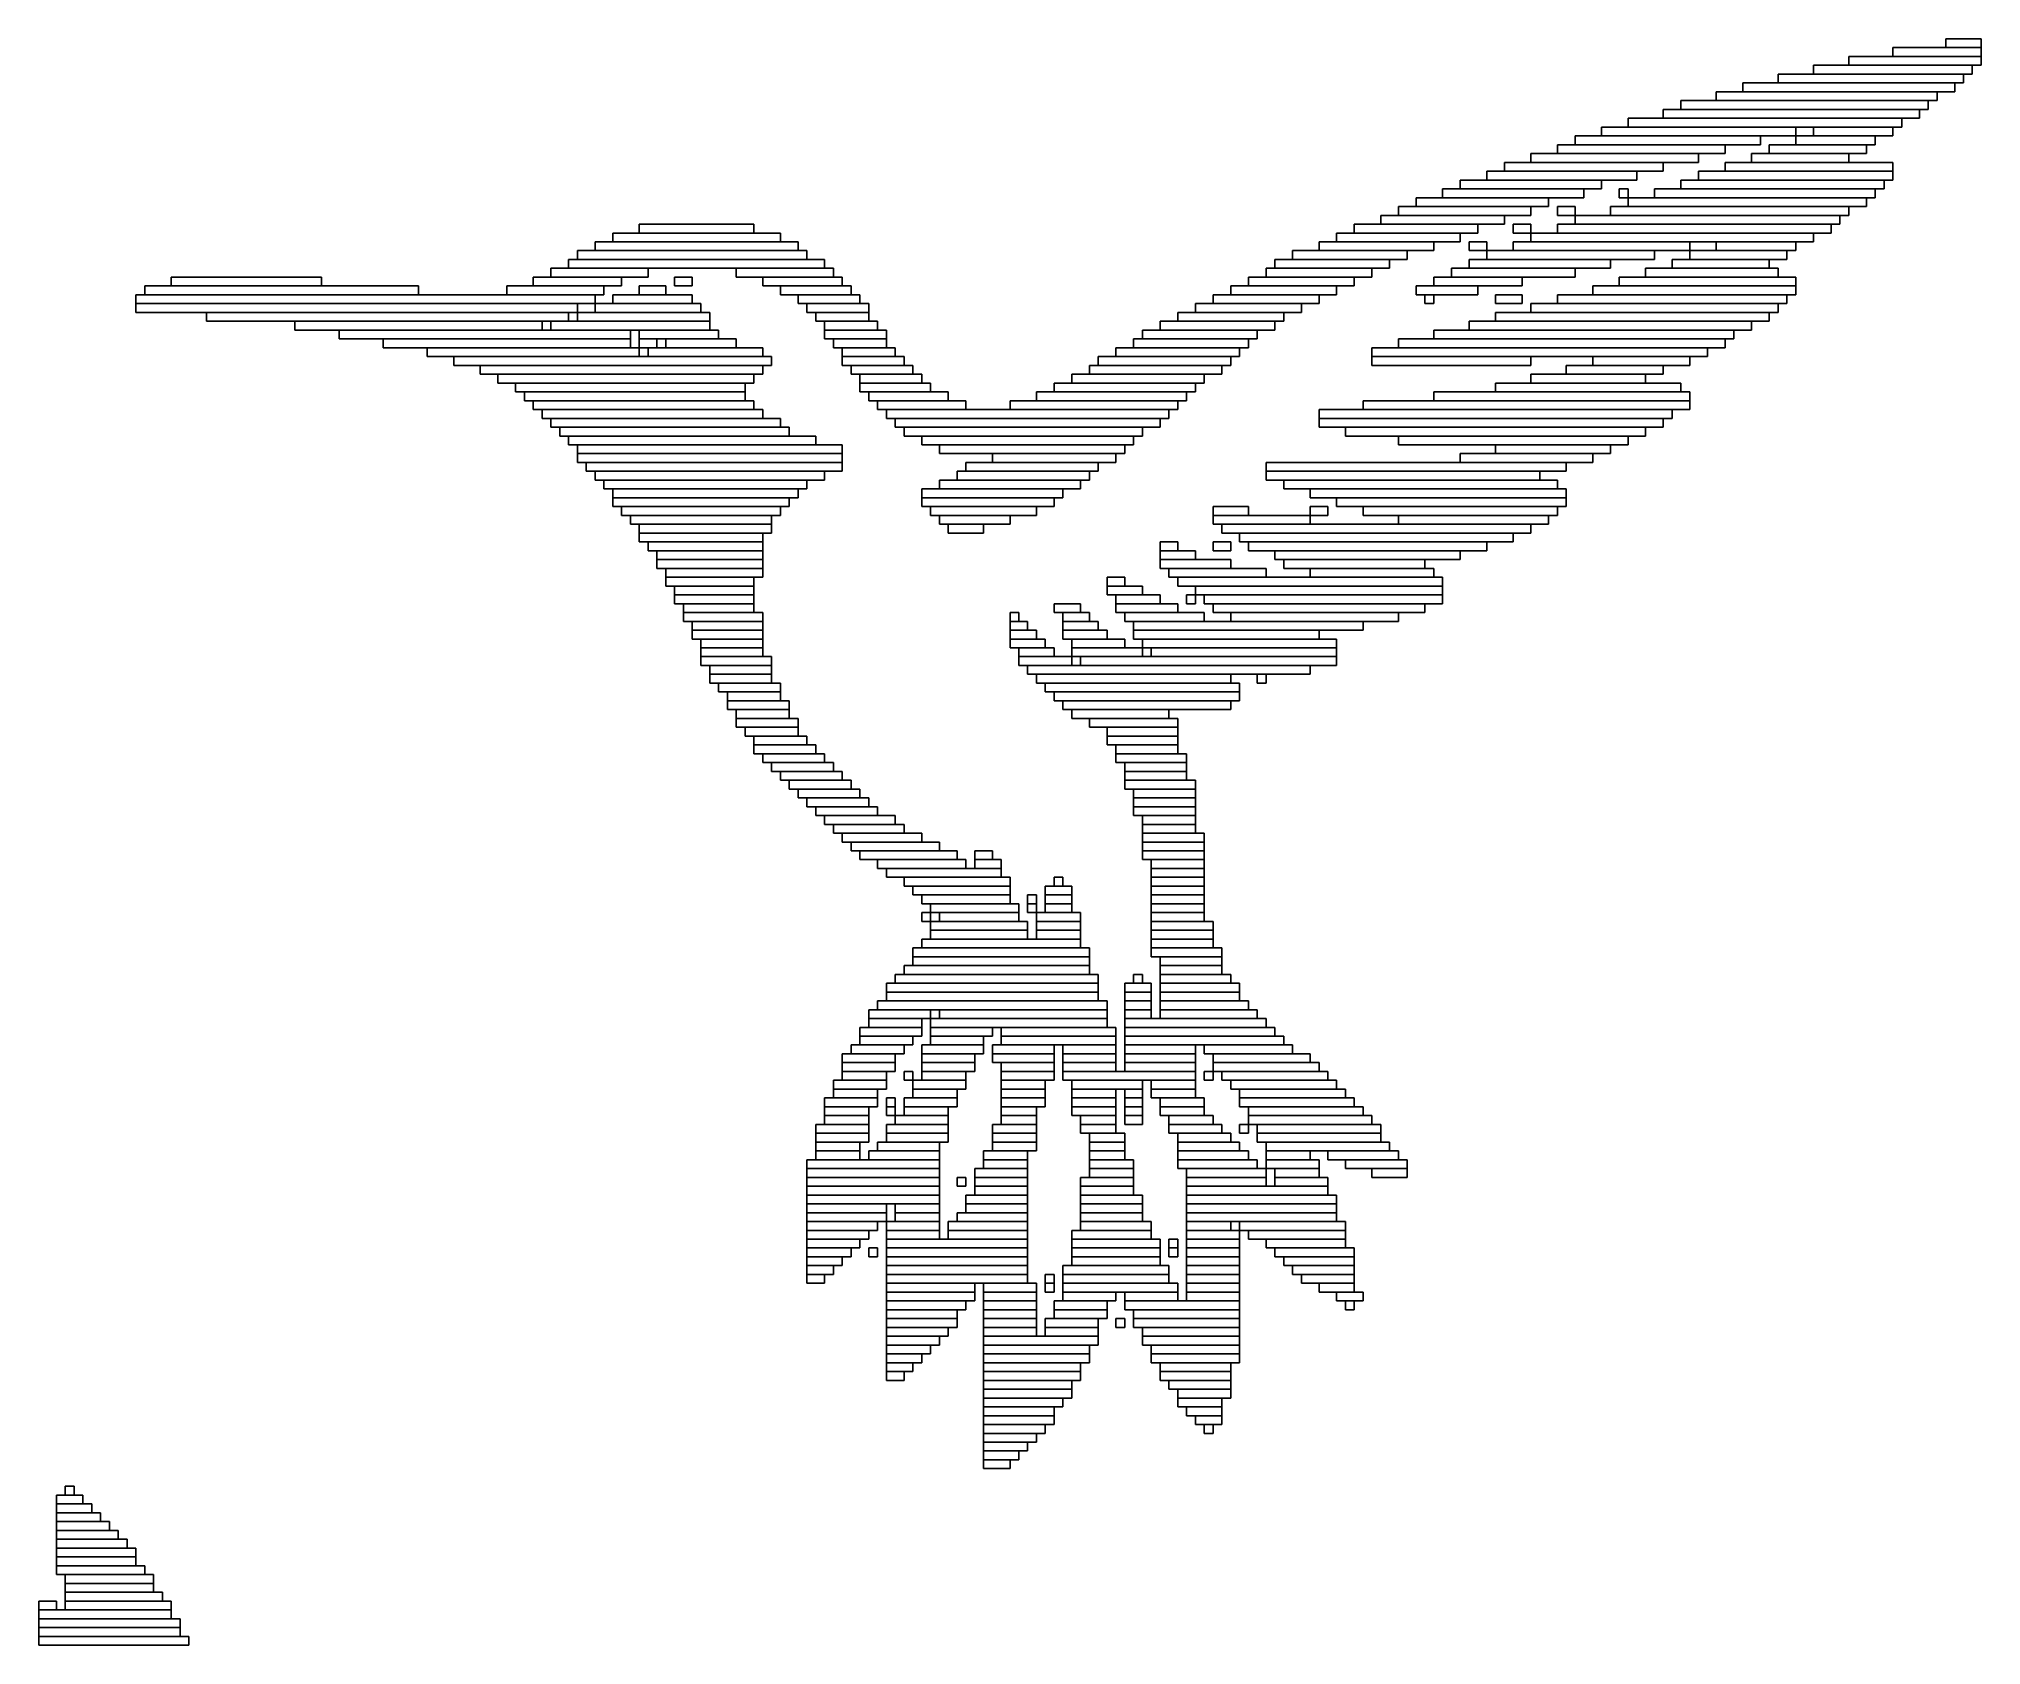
# Model space of a CAD drawing. Extents: x 396 to 616, y 411 to 593.
import ezdxf

# ---------------------------------------------------------------- set-up
doc = ezdxf.new("R2010")
doc.units = 0

msp = doc.modelspace()

# ---------------------------------------------------------------- linework, layer by layer
for p, q in [((606, 592), (616, 592)), ((606, 591), (606, 592)), ((612, 593), (616, 593)), ((612, 592), (612, 593)), ((616, 592), (612, 592)), ((616, 593), (616, 592)), ((616, 592), (616, 591)), ((597, 590), (615, 590)), ((597, 589), (597, 590)), ((601, 591), (616, 591)), ((601, 590), (601, 591)), ((616, 590), (601, 590)), ((616, 591), (606, 591)), ((615, 590), (615, 589)), ((616, 591), (616, 590)), ((589, 588), (613, 588)), ((589, 587), (589, 588)), ((593, 589), (614, 589)), ((593, 588), (593, 589)), ((614, 588), (593, 588)), ((615, 589), (597, 589)), ((613, 588), (613, 587)), ((614, 589), (614, 588)), ((582, 586), (610, 586)), ((582, 585), (582, 586)), ((586, 587), (611, 587)), ((586, 586), (586, 587)), ((611, 586), (586, 586)), ((613, 587), (589, 587)), ((610, 586), (610, 585)), ((611, 587), (611, 586)), ((573, 583), (595, 583)), ((573, 582), (573, 583)), ((576, 584), (607, 584)), ((576, 583), (576, 584)), ((607, 583), (576, 583)), ((580, 585), (609, 585)), ((580, 584), (580, 585)), ((609, 584), (580, 584)), ((610, 585), (582, 585)), ((595, 583), (595, 582)), ((597, 583), (606, 583)), ((597, 582), (597, 583)), ((606, 583), (606, 582)), ((607, 584), (607, 583)), ((609, 585), (609, 584)), ((568, 581), (587, 581)), ((568, 580), (568, 581)), ((570, 582), (591, 582)), ((570, 581), (570, 582)), ((591, 581), (570, 581)), ((595, 582), (573, 582)), ((587, 581), (587, 580)), ((591, 582), (591, 581)), ((592, 581), (603, 581)), ((592, 580), (592, 581)), ((595, 582), (604, 582)), ((595, 581), (595, 582)), ((604, 581), (595, 581)), ((606, 582), (597, 582)), ((603, 581), (603, 580)), ((604, 582), (604, 581)), ((562, 579), (580, 579)), ((562, 578), (562, 579)), ((565, 580), (584, 580)), ((565, 579), (565, 580)), ((584, 579), (565, 579)), ((587, 580), (568, 580)), ((580, 579), (580, 578)), ((584, 580), (584, 579)), ((587, 579), (606, 579)), ((587, 578), (587, 579)), ((590, 580), (601, 580)), ((590, 579), (590, 580)), ((601, 579), (590, 579)), ((603, 580), (592, 580)), ((601, 580), (601, 579)), ((606, 579), (606, 578)), ((557, 577), (573, 577)), ((557, 576), (557, 577)), ((560, 578), (577, 578)), ((560, 577), (560, 578)), ((577, 577), (560, 577)), ((580, 578), (562, 578)), ((573, 577), (573, 576)), ((577, 578), (577, 577)), ((582, 577), (605, 577)), ((582, 576), (582, 577)), ((584, 578), (606, 578)), ((584, 577), (584, 578)), ((606, 577), (584, 577)), ((606, 578), (587, 578)), ((605, 577), (605, 576)), ((606, 578), (606, 577)), ((552, 575), (567, 575)), ((552, 574), (552, 575)), ((555, 576), (571, 576)), ((555, 575), (555, 576)), ((571, 575), (555, 575)), ((573, 576), (557, 576)), ((567, 575), (567, 574)), ((571, 576), (571, 575)), ((575, 576), (576, 576)), ((575, 575), (575, 576)), ((576, 575), (575, 575)), ((576, 576), (576, 575)), ((576, 575), (603, 575)), ((576, 574), (576, 575)), ((579, 576), (604, 576)), ((579, 575), (579, 576)), ((604, 575), (579, 575)), ((605, 576), (582, 576)), ((603, 575), (603, 574)), ((604, 576), (604, 575)), ((464, 572), (477, 572)), ((464, 571), (464, 572)), ((477, 572), (477, 571)), ((545, 572), (559, 572)), ((545, 571), (545, 572)), ((548, 573), (562, 573)), ((548, 572), (548, 573)), ((562, 572), (548, 572)), ((550, 574), (565, 574)), ((550, 573), (550, 574)), ((565, 573), (550, 573)), ((567, 574), (552, 574)), ((559, 572), (559, 571)), ((562, 573), (562, 572)), ((563, 572), (565, 572)), ((563, 571), (563, 572)), ((565, 574), (565, 573)), ((565, 572), (565, 571)), ((568, 574), (570, 574)), ((568, 573), (568, 574)), ((570, 573), (568, 573)), ((568, 572), (599, 572)), ((568, 571), (568, 572)), ((570, 574), (570, 573)), ((570, 573), (600, 573)), ((570, 572), (570, 573)), ((600, 572), (570, 572)), ((574, 574), (601, 574)), ((574, 573), (574, 574)), ((601, 573), (574, 573)), ((603, 574), (576, 574)), ((599, 572), (599, 571)), ((600, 573), (600, 572)), ((601, 574), (601, 573)), ((459, 570), (482, 570)), ((459, 569), (459, 570)), ((461, 571), (480, 571)), ((461, 570), (461, 571)), ((480, 570), (461, 570)), ((477, 571), (464, 571)), ((480, 571), (480, 570)), ((482, 570), (482, 569)), ((541, 570), (554, 570)), ((541, 569), (541, 570)), ((543, 571), (557, 571)), ((543, 570), (543, 571)), ((557, 570), (543, 570)), ((559, 571), (545, 571)), ((554, 570), (554, 569)), ((557, 571), (557, 570)), ((558, 570), (560, 570)), ((558, 569), (558, 570)), ((560, 570), (560, 569)), ((565, 571), (563, 571)), ((563, 570), (583, 570)), ((563, 569), (563, 570)), ((565, 571), (597, 571)), ((565, 570), (565, 571)), ((597, 570), (565, 570)), ((599, 571), (568, 571)), ((583, 570), (583, 569)), ((586, 570), (595, 570)), ((586, 569), (586, 570)), ((595, 570), (595, 569)), ((597, 571), (597, 570)), ((456, 568), (485, 568)), ((456, 567), (456, 568)), ((457, 569), (483, 569)), ((457, 568), (457, 569)), ((483, 568), (457, 568)), ((482, 569), (459, 569)), ((483, 569), (483, 568)), ((485, 568), (485, 567)), ((536, 568), (549, 568)), ((536, 567), (536, 568)), ((538, 569), (551, 569)), ((538, 568), (538, 569)), ((551, 568), (538, 568)), ((554, 569), (541, 569)), ((549, 568), (549, 567)), ((551, 569), (551, 568)), ((560, 569), (558, 569)), ((558, 568), (574, 568)), ((558, 567), (558, 568)), ((560, 569), (579, 569)), ((560, 568), (560, 569)), ((579, 568), (560, 568)), ((583, 569), (563, 569)), ((574, 568), (574, 567)), ((579, 569), (579, 568)), ((581, 568), (592, 568)), ((581, 567), (581, 568)), ((583, 569), (594, 569)), ((583, 568), (583, 569)), ((594, 568), (583, 568)), ((595, 569), (586, 569)), ((592, 568), (592, 567)), ((594, 569), (594, 568)), ((411, 566), (428, 566)), ((411, 565), (411, 566)), ((428, 566), (428, 565)), ((452, 566), (462, 566)), ((452, 565), (452, 566)), ((454, 567), (465, 567)), ((454, 566), (454, 567)), ((465, 566), (454, 566)), ((485, 567), (456, 567)), ((462, 566), (462, 565)), ((465, 567), (465, 566)), ((468, 566), (470, 566)), ((468, 565), (468, 566)), ((470, 566), (470, 565)), ((475, 567), (486, 567)), ((475, 566), (475, 567)), ((486, 566), (475, 566)), ((478, 566), (487, 566)), ((478, 565), (478, 566)), ((486, 567), (486, 566)), ((487, 566), (487, 565)), ((533, 566), (545, 566)), ((533, 565), (533, 566)), ((535, 567), (547, 567)), ((535, 566), (535, 567)), ((547, 566), (535, 566)), ((549, 567), (536, 567)), ((545, 566), (545, 565)), ((547, 567), (547, 566)), ((554, 566), (564, 566)), ((554, 565), (554, 566)), ((556, 567), (570, 567)), ((556, 566), (556, 567)), ((570, 566), (556, 566)), ((574, 567), (558, 567)), ((564, 566), (564, 565)), ((570, 567), (570, 566)), ((575, 566), (595, 566)), ((575, 565), (575, 566)), ((578, 567), (593, 567)), ((578, 566), (578, 567)), ((593, 566), (578, 566)), ((592, 567), (581, 567)), ((593, 567), (593, 566)), ((595, 566), (595, 565)), ((407, 564), (459, 564)), ((407, 563), (407, 564)), ((408, 565), (439, 565)), ((408, 564), (408, 565)), ((439, 564), (408, 564)), ((428, 565), (411, 565)), ((439, 565), (439, 564)), ((449, 565), (460, 565)), ((449, 564), (449, 565)), ((460, 564), (449, 564)), ((462, 565), (452, 565)), ((459, 564), (459, 563)), ((460, 565), (460, 564)), ((461, 564), (470, 564)), ((461, 563), (461, 564)), ((464, 565), (467, 565)), ((464, 564), (464, 565)), ((467, 564), (464, 564)), ((467, 565), (467, 564)), ((470, 565), (468, 565)), ((470, 564), (470, 563)), ((487, 565), (478, 565)), ((480, 565), (488, 565)), ((480, 564), (480, 565)), ((488, 564), (480, 564)), ((482, 564), (489, 564)), ((482, 563), (482, 564)), ((488, 565), (488, 564)), ((489, 564), (489, 563)), ((529, 564), (541, 564)), ((529, 563), (529, 564)), ((531, 565), (543, 565)), ((531, 564), (531, 565)), ((543, 564), (531, 564)), ((545, 565), (533, 565)), ((541, 564), (541, 563)), ((543, 565), (543, 564)), ((552, 565), (559, 565)), ((552, 564), (552, 565)), ((559, 564), (552, 564)), ((553, 564), (554, 564)), ((553, 563), (553, 564)), ((564, 565), (554, 565)), ((554, 564), (554, 563)), ((559, 565), (559, 564)), ((561, 564), (564, 564)), ((561, 563), (561, 564)), ((564, 564), (564, 563)), ((568, 564), (594, 564)), ((568, 563), (568, 564)), ((572, 565), (595, 565)), ((572, 564), (572, 565)), ((595, 564), (572, 564)), ((595, 565), (575, 565)), ((594, 564), (594, 563)), ((595, 565), (595, 564)), ((459, 563), (407, 563)), ((407, 563), (457, 563)), ((407, 562), (407, 563)), ((457, 562), (407, 562)), ((415, 562), (456, 562)), ((415, 561), (415, 562)), ((456, 562), (456, 561)), ((457, 563), (457, 562)), ((457, 562), (472, 562)), ((457, 561), (457, 562)), ((459, 563), (471, 563)), ((459, 562), (459, 563)), ((471, 562), (459, 562)), ((470, 563), (461, 563)), ((471, 563), (471, 562)), ((472, 562), (472, 561)), ((489, 563), (482, 563)), ((483, 563), (490, 563)), ((483, 562), (483, 563)), ((490, 562), (483, 562)), ((484, 562), (490, 562)), ((484, 561), (484, 562)), ((490, 563), (490, 562)), ((490, 562), (490, 561)), ((525, 562), (537, 562)), ((525, 561), (525, 562)), ((527, 563), (539, 563)), ((527, 562), (527, 563)), ((539, 562), (527, 562)), ((541, 563), (529, 563)), ((537, 562), (537, 561)), ((539, 563), (539, 562)), ((554, 563), (553, 563)), ((564, 563), (561, 563)), ((561, 562), (592, 562)), ((561, 561), (561, 562)), ((565, 563), (593, 563)), ((565, 562), (565, 563)), ((593, 562), (565, 562)), ((594, 563), (568, 563)), ((592, 562), (592, 561)), ((593, 563), (593, 562)), ((456, 561), (415, 561)), ((425, 561), (453, 561)), ((425, 560), (425, 561)), ((453, 560), (425, 560)), ((430, 560), (463, 560)), ((430, 559), (430, 560)), ((463, 559), (430, 559)), ((435, 559), (463, 559)), ((435, 558), (435, 559)), ((453, 561), (453, 560)), ((454, 561), (472, 561)), ((454, 560), (454, 561)), ((472, 560), (454, 560)), ((472, 561), (457, 561)), ((463, 560), (463, 559)), ((463, 559), (463, 558)), ((464, 560), (473, 560)), ((464, 559), (464, 560)), ((473, 559), (464, 559)), ((464, 559), (466, 559)), ((464, 558), (464, 559)), ((466, 559), (466, 558)), ((467, 559), (475, 559)), ((467, 558), (467, 559)), ((472, 561), (472, 560)), ((473, 560), (473, 559)), ((475, 559), (475, 558)), ((490, 561), (484, 561)), ((485, 561), (491, 561)), ((485, 560), (485, 561)), ((491, 560), (485, 560)), ((485, 560), (492, 560)), ((485, 559), (485, 560)), ((492, 559), (485, 559)), ((486, 559), (492, 559)), ((486, 558), (486, 559)), ((491, 561), (491, 560)), ((492, 560), (492, 559)), ((492, 559), (492, 558)), ((520, 559), (533, 559)), ((520, 558), (520, 559)), ((521, 560), (534, 560)), ((521, 559), (521, 560)), ((534, 559), (521, 559)), ((523, 561), (536, 561)), ((523, 560), (523, 561)), ((536, 560), (523, 560)), ((537, 561), (525, 561)), ((533, 559), (533, 558)), ((534, 560), (534, 559)), ((536, 561), (536, 560)), ((550, 559), (587, 559)), ((550, 558), (550, 559)), ((554, 560), (588, 560)), ((554, 559), (554, 560)), ((588, 559), (554, 559)), ((558, 561), (590, 561)), ((558, 560), (558, 561)), ((590, 560), (558, 560)), ((592, 561), (561, 561)), ((587, 559), (587, 558)), ((588, 560), (588, 559)), ((590, 561), (590, 560)), ((463, 558), (435, 558)), ((440, 558), (464, 558)), ((440, 557), (440, 558)), ((464, 557), (440, 557)), ((443, 557), (479, 557)), ((443, 556), (443, 557)), ((466, 558), (464, 558)), ((464, 558), (464, 557)), ((465, 558), (478, 558)), ((465, 557), (465, 558)), ((478, 557), (465, 557)), ((475, 558), (467, 558)), ((478, 558), (478, 557)), ((479, 557), (479, 556)), ((492, 558), (486, 558)), ((487, 558), (493, 558)), ((487, 557), (487, 558)), ((493, 557), (487, 557)), ((487, 557), (494, 557)), ((487, 556), (487, 557)), ((493, 558), (493, 557)), ((494, 557), (494, 556)), ((516, 557), (531, 557)), ((516, 556), (516, 557)), ((518, 558), (532, 558)), ((518, 557), (518, 558)), ((532, 557), (518, 557)), ((533, 558), (520, 558)), ((531, 557), (531, 556)), ((532, 558), (532, 557)), ((547, 558), (585, 558)), ((547, 557), (547, 558)), ((585, 557), (547, 557)), ((547, 557), (565, 557)), ((547, 556), (547, 557)), ((587, 558), (550, 558)), ((565, 557), (565, 556)), ((572, 557), (583, 557)), ((572, 556), (572, 557)), ((583, 557), (583, 556)), ((585, 558), (585, 557)), ((479, 556), (443, 556)), ((446, 556), (478, 556)), ((446, 555), (446, 556)), ((478, 555), (446, 555)), ((448, 555), (477, 555)), ((448, 554), (448, 555)), ((477, 555), (477, 554)), ((478, 556), (478, 555)), ((494, 556), (487, 556)), ((488, 556), (495, 556)), ((488, 555), (488, 556)), ((495, 555), (488, 555)), ((489, 555), (496, 555)), ((489, 554), (489, 555)), ((495, 556), (495, 555)), ((496, 555), (496, 554)), ((513, 555), (528, 555)), ((513, 554), (513, 555)), ((515, 556), (530, 556)), ((515, 555), (515, 556)), ((530, 555), (515, 555)), ((531, 556), (516, 556)), ((528, 555), (528, 554)), ((530, 556), (530, 555)), ((565, 556), (547, 556)), ((565, 555), (578, 555)), ((565, 554), (565, 555)), ((569, 556), (580, 556)), ((569, 555), (569, 556)), ((580, 555), (569, 555)), ((583, 556), (572, 556)), ((578, 555), (578, 554)), ((580, 556), (580, 555)), ((477, 554), (448, 554)), ((450, 554), (476, 554)), ((450, 553), (450, 554)), ((476, 553), (450, 553)), ((451, 553), (476, 553)), ((451, 552), (451, 553)), ((476, 554), (476, 553)), ((476, 553), (476, 552)), ((496, 554), (489, 554)), ((489, 554), (497, 554)), ((489, 553), (489, 554)), ((497, 553), (489, 553)), ((490, 553), (499, 553)), ((490, 552), (490, 553)), ((497, 554), (497, 553)), ((499, 553), (499, 552)), ((509, 553), (526, 553)), ((509, 552), (509, 553)), ((511, 554), (527, 554)), ((511, 553), (511, 554)), ((527, 553), (511, 553)), ((528, 554), (513, 554)), ((526, 553), (526, 552)), ((527, 554), (527, 553)), ((554, 553), (583, 553)), ((554, 552), (554, 553)), ((561, 554), (582, 554)), ((561, 553), (561, 554)), ((582, 553), (561, 553)), ((578, 554), (565, 554)), ((582, 554), (582, 553)), ((583, 553), (583, 552)), ((476, 552), (451, 552)), ((452, 552), (477, 552)), ((452, 551), (452, 552)), ((477, 551), (452, 551)), ((453, 551), (478, 551)), ((453, 550), (453, 551)), ((477, 552), (477, 551)), ((478, 551), (478, 550)), ((499, 552), (490, 552)), ((491, 552), (501, 552)), ((491, 551), (491, 552)), ((501, 551), (491, 551)), ((492, 551), (524, 551)), ((492, 550), (492, 551)), ((501, 552), (501, 551)), ((506, 552), (525, 552)), ((506, 551), (506, 552)), ((525, 551), (506, 551)), ((526, 552), (509, 552)), ((524, 551), (524, 550)), ((525, 552), (525, 551)), ((541, 551), (581, 551)), ((541, 550), (541, 551)), ((546, 552), (583, 552)), ((546, 551), (546, 552)), ((583, 551), (546, 551)), ((583, 552), (554, 552)), ((581, 551), (581, 550)), ((583, 552), (583, 551)), ((478, 550), (453, 550)), ((454, 550), (480, 550)), ((454, 549), (454, 550)), ((480, 549), (454, 549)), ((455, 549), (481, 549)), ((455, 548), (455, 549)), ((481, 548), (455, 548)), ((456, 548), (484, 548)), ((456, 547), (456, 548)), ((480, 550), (480, 549)), ((481, 549), (481, 548)), ((484, 548), (484, 547)), ((524, 550), (492, 550)), ((493, 550), (523, 550)), ((493, 549), (493, 550)), ((523, 549), (493, 549)), ((494, 549), (521, 549)), ((494, 548), (494, 549)), ((521, 548), (494, 548)), ((496, 548), (520, 548)), ((496, 547), (496, 548)), ((520, 548), (520, 547)), ((521, 549), (521, 548)), ((523, 550), (523, 549)), ((581, 550), (541, 550)), ((541, 550), (580, 550)), ((541, 549), (541, 550)), ((580, 549), (541, 549)), ((544, 549), (578, 549)), ((544, 548), (544, 549)), ((578, 548), (544, 548)), ((550, 548), (576, 548)), ((550, 547), (550, 548)), ((576, 548), (576, 547)), ((578, 549), (578, 548)), ((580, 550), (580, 549)), ((484, 547), (456, 547)), ((457, 547), (487, 547)), ((457, 546), (457, 547)), ((487, 546), (457, 546)), ((457, 546), (487, 546)), ((457, 545), (457, 546)), ((487, 547), (487, 546)), ((487, 546), (487, 545)), ((520, 547), (496, 547)), ((498, 547), (519, 547)), ((498, 546), (498, 547)), ((519, 546), (498, 546)), ((504, 546), (518, 546)), ((504, 545), (504, 546)), ((518, 546), (518, 545)), ((519, 547), (519, 546)), ((576, 547), (550, 547)), ((557, 546), (572, 546)), ((557, 545), (557, 546)), ((561, 547), (574, 547)), ((561, 546), (561, 547)), ((574, 546), (561, 546)), ((572, 546), (572, 545)), ((574, 547), (574, 546)), ((487, 545), (457, 545)), ((458, 545), (487, 545)), ((458, 544), (458, 545)), ((487, 544), (458, 544)), ((459, 544), (485, 544)), ((459, 543), (459, 544)), ((485, 544), (485, 543)), ((487, 545), (487, 544)), ((500, 544), (515, 544)), ((500, 543), (500, 544)), ((501, 545), (516, 545)), ((501, 544), (501, 545)), ((516, 544), (501, 544)), ((518, 545), (504, 545)), ((515, 544), (515, 543)), ((516, 545), (516, 544)), ((535, 545), (569, 545)), ((535, 544), (535, 545)), ((569, 544), (535, 544)), ((535, 544), (566, 544)), ((535, 543), (535, 544)), ((572, 545), (557, 545)), ((566, 544), (566, 543)), ((569, 545), (569, 544)), ((485, 543), (459, 543)), ((460, 543), (483, 543)), ((460, 542), (460, 543)), ((483, 542), (460, 542)), ((461, 542), (482, 542)), ((461, 541), (461, 542)), ((482, 542), (482, 541)), ((483, 543), (483, 542)), ((496, 542), (512, 542)), ((496, 541), (496, 542)), ((498, 543), (514, 543)), ((498, 542), (498, 543)), ((514, 542), (498, 542)), ((515, 543), (500, 543)), ((512, 542), (512, 541)), ((514, 543), (514, 542)), ((566, 543), (535, 543)), ((537, 543), (568, 543)), ((537, 542), (537, 543)), ((568, 542), (537, 542)), ((540, 542), (569, 542)), ((540, 541), (540, 542)), ((568, 543), (568, 542)), ((569, 542), (569, 541)), ((482, 541), (461, 541)), ((461, 541), (481, 541)), ((461, 540), (461, 541)), ((481, 540), (461, 540)), ((462, 540), (480, 540)), ((462, 539), (462, 540)), ((480, 540), (480, 539)), ((481, 541), (481, 540)), ((512, 541), (496, 541)), ((496, 541), (511, 541)), ((496, 540), (496, 541)), ((511, 540), (496, 540)), ((497, 540), (509, 540)), ((497, 539), (497, 540)), ((509, 540), (509, 539)), ((511, 541), (511, 540)), ((529, 540), (533, 540)), ((529, 539), (529, 540)), ((533, 540), (533, 539)), ((569, 541), (540, 541)), ((540, 540), (542, 540)), ((540, 539), (540, 540)), ((542, 540), (542, 539)), ((543, 541), (569, 541)), ((543, 540), (543, 541)), ((569, 540), (543, 540)), ((546, 540), (568, 540)), ((546, 539), (546, 540)), ((568, 540), (568, 539)), ((569, 541), (569, 540)), ((480, 539), (462, 539)), ((463, 539), (479, 539)), ((463, 538), (463, 539)), ((479, 538), (463, 538)), ((464, 538), (479, 538)), ((464, 537), (464, 538)), ((479, 537), (464, 537)), ((464, 537), (478, 537)), ((464, 536), (464, 537)), ((478, 537), (478, 536)), ((479, 539), (479, 538)), ((479, 538), (479, 537)), ((509, 539), (497, 539)), ((498, 539), (506, 539)), ((498, 538), (498, 539)), ((506, 538), (498, 538)), ((499, 538), (503, 538)), ((499, 537), (499, 538)), ((503, 537), (499, 537)), ((503, 538), (503, 537)), ((506, 539), (506, 538)), ((533, 539), (529, 539)), ((529, 539), (540, 539)), ((529, 538), (529, 539)), ((540, 538), (529, 538)), ((530, 538), (565, 538)), ((530, 537), (530, 538)), ((565, 537), (530, 537)), ((532, 537), (563, 537)), ((532, 536), (532, 537)), ((542, 539), (540, 539)), ((540, 539), (540, 538)), ((568, 539), (546, 539)), ((550, 539), (567, 539)), ((550, 538), (550, 539)), ((567, 538), (550, 538)), ((563, 537), (563, 536)), ((565, 538), (565, 537)), ((567, 539), (567, 538)), ((478, 536), (464, 536)), ((465, 536), (478, 536)), ((465, 535), (465, 536)), ((478, 535), (465, 535)), ((466, 535), (478, 535)), ((466, 534), (466, 535)), ((478, 536), (478, 535)), ((478, 535), (478, 534)), ((523, 536), (525, 536)), ((523, 535), (523, 536)), ((525, 535), (523, 535)), ((523, 535), (527, 535)), ((523, 534), (523, 535)), ((525, 536), (525, 535)), ((527, 535), (527, 534)), ((529, 536), (531, 536)), ((529, 535), (529, 536)), ((531, 535), (529, 535)), ((531, 536), (531, 535)), ((563, 536), (532, 536)), ((533, 536), (560, 536)), ((533, 535), (533, 536)), ((560, 535), (533, 535)), ((536, 535), (557, 535)), ((536, 534), (536, 535)), ((557, 535), (557, 534)), ((560, 536), (560, 535)), ((478, 534), (466, 534)), ((466, 534), (478, 534)), ((466, 533), (466, 534)), ((478, 533), (466, 533)), ((467, 533), (478, 533)), ((467, 532), (467, 533)), ((478, 534), (478, 533)), ((478, 533), (478, 532)), ((527, 534), (523, 534)), ((523, 534), (531, 534)), ((523, 533), (523, 534)), ((531, 533), (523, 533)), ((524, 533), (535, 533)), ((524, 532), (524, 533)), ((531, 534), (531, 533)), ((535, 533), (535, 532)), ((557, 534), (536, 534)), ((537, 534), (553, 534)), ((537, 533), (537, 534)), ((553, 533), (537, 533)), ((540, 533), (554, 533)), ((540, 532), (540, 533)), ((553, 534), (553, 533)), ((554, 533), (554, 532)), ((478, 532), (467, 532)), ((467, 532), (477, 532)), ((467, 531), (467, 532)), ((477, 531), (467, 531)), ((468, 531), (477, 531)), ((468, 530), (468, 531)), ((477, 532), (477, 531)), ((477, 531), (477, 530)), ((517, 532), (519, 532)), ((517, 531), (517, 532)), ((519, 531), (517, 531)), ((517, 531), (521, 531)), ((517, 530), (517, 531)), ((519, 532), (519, 531)), ((521, 531), (521, 530)), ((535, 532), (524, 532)), ((525, 532), (555, 532)), ((525, 531), (525, 532)), ((555, 531), (525, 531)), ((527, 531), (555, 531)), ((527, 530), (527, 531)), ((554, 532), (540, 532)), ((555, 532), (555, 531)), ((555, 531), (555, 530)), ((477, 530), (468, 530)), ((468, 530), (477, 530)), ((468, 529), (468, 530)), ((477, 529), (468, 529)), ((469, 529), (477, 529)), ((469, 528), (469, 529)), ((477, 530), (477, 529)), ((477, 529), (477, 528)), ((511, 529), (514, 529)), ((511, 528), (511, 529)), ((514, 529), (514, 528)), ((521, 530), (517, 530)), ((518, 530), (523, 530)), ((518, 529), (518, 530)), ((523, 529), (518, 529)), ((518, 529), (525, 529)), ((518, 528), (518, 529)), ((523, 530), (523, 529)), ((525, 529), (525, 528)), ((526, 530), (527, 530)), ((526, 529), (526, 530)), ((527, 529), (526, 529)), ((555, 530), (527, 530)), ((527, 530), (527, 529)), ((528, 530), (555, 530)), ((528, 529), (528, 530)), ((555, 529), (528, 529)), ((529, 529), (553, 529)), ((529, 528), (529, 529)), ((553, 529), (553, 528)), ((555, 530), (555, 529)), ((477, 528), (469, 528)), ((469, 528), (478, 528)), ((469, 527), (469, 528)), ((478, 527), (469, 527)), ((470, 527), (478, 527)), ((470, 526), (470, 527)), ((478, 526), (470, 526)), ((470, 526), (478, 526)), ((470, 525), (470, 526)), ((478, 528), (478, 527)), ((478, 527), (478, 526)), ((478, 526), (478, 525)), ((506, 528), (507, 528)), ((506, 527), (506, 528)), ((507, 527), (506, 527)), ((506, 527), (508, 527)), ((506, 526), (506, 527)), ((508, 526), (506, 526)), ((506, 526), (509, 526)), ((506, 525), (506, 526)), ((507, 528), (507, 527)), ((508, 527), (508, 526)), ((509, 526), (509, 525)), ((514, 528), (511, 528)), ((512, 528), (515, 528)), ((512, 527), (512, 528)), ((515, 527), (512, 527)), ((512, 527), (516, 527)), ((512, 526), (512, 527)), ((516, 526), (512, 526)), ((512, 526), (517, 526)), ((512, 525), (512, 526)), ((515, 528), (515, 527)), ((516, 527), (516, 526)), ((517, 526), (517, 525)), ((525, 528), (518, 528)), ((519, 528), (528, 528)), ((519, 527), (519, 528)), ((528, 527), (519, 527)), ((520, 527), (546, 527)), ((520, 526), (520, 527)), ((546, 526), (520, 526)), ((520, 526), (541, 526)), ((520, 525), (520, 526)), ((528, 528), (528, 527)), ((553, 528), (529, 528)), ((531, 528), (550, 528)), ((531, 527), (531, 528)), ((550, 527), (531, 527)), ((541, 526), (541, 525)), ((546, 527), (546, 526)), ((550, 528), (550, 527)), ((478, 525), (470, 525)), ((471, 525), (478, 525)), ((471, 524), (471, 525)), ((478, 524), (471, 524)), ((471, 524), (478, 524)), ((471, 523), (471, 524)), ((478, 525), (478, 524)), ((478, 524), (478, 523)), ((509, 525), (506, 525)), ((506, 525), (510, 525)), ((506, 524), (506, 525)), ((510, 524), (506, 524)), ((507, 524), (511, 524)), ((507, 523), (507, 524)), ((510, 525), (510, 524)), ((511, 524), (511, 523)), ((517, 525), (512, 525)), ((513, 525), (519, 525)), ((513, 524), (513, 525)), ((519, 524), (513, 524)), ((513, 524), (521, 524)), ((513, 523), (513, 524)), ((519, 525), (519, 524)), ((541, 525), (520, 525)), ((521, 525), (543, 525)), ((521, 524), (521, 525)), ((543, 524), (521, 524)), ((521, 524), (521, 523)), ((522, 524), (543, 524)), ((522, 523), (522, 524)), ((543, 525), (543, 524)), ((543, 524), (543, 523)), ((478, 523), (471, 523)), ((471, 523), (479, 523)), ((471, 522), (471, 523)), ((479, 522), (471, 522)), ((472, 522), (479, 522)), ((472, 521), (472, 522)), ((479, 523), (479, 522)), ((479, 522), (479, 521)), ((511, 523), (507, 523)), ((507, 523), (513, 523)), ((507, 522), (507, 523)), ((513, 522), (507, 522)), ((508, 522), (540, 522)), ((508, 521), (508, 522)), ((521, 523), (513, 523)), ((513, 523), (513, 522)), ((514, 523), (543, 523)), ((514, 522), (514, 523)), ((543, 522), (514, 522)), ((543, 523), (522, 523)), ((540, 522), (540, 521)), ((543, 523), (543, 522)), ((479, 521), (472, 521)), ((472, 521), (479, 521)), ((472, 520), (472, 521)), ((479, 520), (472, 520)), ((473, 520), (480, 520)), ((473, 519), (473, 520)), ((479, 521), (479, 520)), ((480, 520), (480, 519)), ((540, 521), (508, 521)), ((509, 521), (531, 521)), ((509, 520), (509, 521)), ((531, 520), (509, 520)), ((510, 520), (532, 520)), ((510, 519), (510, 520)), ((531, 521), (531, 520)), ((532, 520), (532, 519)), ((534, 521), (535, 521)), ((534, 520), (534, 521)), ((535, 520), (534, 520)), ((535, 521), (535, 520)), ((480, 519), (473, 519)), ((474, 519), (480, 519)), ((474, 518), (474, 519)), ((480, 518), (474, 518)), ((474, 518), (481, 518)), ((474, 517), (474, 518)), ((480, 519), (480, 518)), ((481, 518), (481, 517)), ((532, 519), (510, 519)), ((511, 519), (532, 519)), ((511, 518), (511, 519)), ((532, 518), (511, 518)), ((512, 518), (531, 518)), ((512, 517), (512, 518)), ((531, 518), (531, 517)), ((532, 519), (532, 518)), ((481, 517), (474, 517)), ((475, 517), (481, 517)), ((475, 516), (475, 517)), ((481, 516), (475, 516)), ((475, 516), (482, 516)), ((475, 515), (475, 516)), ((482, 515), (475, 515)), ((476, 515), (482, 515)), ((476, 514), (476, 515)), ((481, 517), (481, 516)), ((482, 516), (482, 515)), ((482, 515), (482, 514)), ((531, 517), (512, 517)), ((513, 517), (524, 517)), ((513, 516), (513, 517)), ((524, 516), (513, 516)), ((515, 516), (525, 516)), ((515, 515), (515, 516)), ((525, 515), (515, 515)), ((517, 515), (525, 515)), ((517, 514), (517, 515)), ((524, 517), (524, 516)), ((525, 516), (525, 515)), ((525, 515), (525, 514)), ((482, 514), (476, 514)), ((477, 514), (483, 514)), ((477, 513), (477, 514)), ((483, 513), (477, 513)), ((477, 513), (484, 513)), ((477, 512), (477, 513)), ((483, 514), (483, 513)), ((484, 513), (484, 512)), ((525, 514), (517, 514)), ((517, 514), (525, 514)), ((517, 513), (517, 514)), ((525, 513), (517, 513)), ((518, 513), (525, 513)), ((518, 512), (518, 513)), ((525, 514), (525, 513)), ((525, 513), (525, 512)), ((484, 512), (477, 512)), ((478, 512), (485, 512)), ((478, 511), (478, 512)), ((485, 511), (478, 511)), ((479, 511), (486, 511)), ((479, 510), (479, 511)), ((485, 512), (485, 511)), ((486, 511), (486, 510)), ((525, 512), (518, 512)), ((518, 512), (526, 512)), ((518, 511), (518, 512)), ((526, 511), (518, 511)), ((519, 511), (526, 511)), ((519, 510), (519, 511)), ((526, 512), (526, 511)), ((526, 511), (526, 510)), ((486, 510), (479, 510)), ((480, 510), (487, 510)), ((480, 509), (480, 510)), ((487, 509), (480, 509)), ((481, 509), (488, 509)), ((481, 508), (481, 509)), ((487, 510), (487, 509)), ((488, 509), (488, 508)), ((526, 510), (519, 510)), ((519, 510), (526, 510)), ((519, 509), (519, 510)), ((526, 509), (519, 509)), ((519, 509), (527, 509)), ((519, 508), (519, 509)), ((526, 510), (526, 509)), ((527, 509), (527, 508)), ((488, 508), (481, 508)), ((482, 508), (489, 508)), ((482, 507), (482, 508)), ((489, 507), (482, 507)), ((483, 507), (490, 507)), ((483, 506), (483, 507)), ((489, 508), (489, 507)), ((490, 507), (490, 506)), ((527, 508), (519, 508)), ((520, 508), (527, 508)), ((520, 507), (520, 508)), ((527, 507), (520, 507)), ((520, 507), (527, 507)), ((520, 506), (520, 507)), ((527, 508), (527, 507)), ((527, 507), (527, 506)), ((490, 506), (483, 506)), ((484, 506), (491, 506)), ((484, 505), (484, 506)), ((491, 505), (484, 505)), ((485, 505), (493, 505)), ((485, 504), (485, 505)), ((493, 504), (485, 504)), ((486, 504), (494, 504)), ((486, 503), (486, 504)), ((491, 506), (491, 505)), ((493, 505), (493, 504)), ((494, 504), (494, 503)), ((527, 506), (520, 506)), ((520, 506), (527, 506)), ((520, 505), (520, 506)), ((527, 505), (520, 505)), ((521, 505), (527, 505)), ((521, 504), (521, 505)), ((527, 504), (521, 504)), ((521, 504), (527, 504)), ((521, 503), (521, 504)), ((527, 506), (527, 505)), ((527, 505), (527, 504)), ((527, 504), (527, 503)), ((494, 503), (486, 503)), ((487, 503), (496, 503)), ((487, 502), (487, 503)), ((496, 502), (487, 502)), ((488, 502), (498, 502)), ((488, 501), (488, 502)), ((496, 503), (496, 502)), ((498, 502), (498, 501)), ((527, 503), (521, 503)), ((521, 503), (528, 503)), ((521, 502), (521, 503)), ((528, 502), (521, 502)), ((521, 502), (528, 502)), ((521, 501), (521, 502)), ((528, 503), (528, 502)), ((528, 502), (528, 501)), ((498, 501), (488, 501)), ((489, 501), (500, 501)), ((489, 500), (489, 501)), ((500, 500), (489, 500)), ((491, 500), (501, 500)), ((491, 499), (491, 500)), ((500, 501), (500, 500)), ((501, 500), (501, 499)), ((502, 501), (504, 501)), ((502, 500), (502, 501)), ((504, 500), (502, 500)), ((502, 500), (505, 500)), ((502, 499), (502, 500)), ((504, 501), (504, 500)), ((505, 500), (505, 499)), ((528, 501), (521, 501)), ((521, 501), (528, 501)), ((521, 500), (521, 501)), ((528, 500), (521, 500)), ((522, 500), (528, 500)), ((522, 499), (522, 500)), ((528, 501), (528, 500)), ((528, 500), (528, 499)), ((501, 499), (491, 499)), ((492, 499), (505, 499)), ((492, 498), (492, 499)), ((505, 498), (492, 498)), ((494, 498), (506, 498)), ((494, 497), (494, 498)), ((505, 499), (502, 499)), ((505, 499), (505, 498)), ((506, 498), (506, 497)), ((511, 498), (512, 498)), ((511, 497), (511, 498)), ((512, 498), (512, 497)), ((528, 499), (522, 499)), ((522, 499), (528, 499)), ((522, 498), (522, 499)), ((528, 498), (522, 498)), ((522, 498), (528, 498)), ((522, 497), (522, 498)), ((528, 499), (528, 498)), ((528, 498), (528, 497)), ((506, 497), (494, 497)), ((495, 497), (506, 497)), ((495, 496), (495, 497)), ((506, 496), (495, 496)), ((496, 496), (506, 496)), ((496, 495), (496, 496)), ((506, 497), (506, 496)), ((506, 496), (506, 495)), ((508, 496), (509, 496)), ((508, 495), (508, 496)), ((509, 496), (509, 495)), ((510, 497), (513, 497)), ((510, 496), (510, 497)), ((513, 496), (510, 496)), ((510, 496), (513, 496)), ((510, 495), (510, 496)), ((512, 497), (511, 497)), ((513, 497), (513, 496)), ((513, 496), (513, 495)), ((528, 497), (522, 497)), ((522, 497), (528, 497)), ((522, 496), (522, 497)), ((528, 496), (522, 496)), ((522, 496), (528, 496)), ((522, 495), (522, 496)), ((528, 497), (528, 496)), ((528, 496), (528, 495)), ((506, 495), (496, 495)), ((496, 494), (497, 494)), ((496, 493), (496, 494)), ((497, 493), (496, 493)), ((497, 495), (507, 495)), ((497, 494), (497, 495)), ((507, 494), (497, 494)), ((497, 494), (497, 493)), ((497, 493), (508, 493)), ((497, 492), (497, 493)), ((498, 494), (507, 494)), ((498, 493), (498, 494)), ((507, 493), (498, 493)), ((507, 495), (507, 494)), ((507, 494), (507, 493)), ((509, 495), (508, 495)), ((508, 495), (509, 495)), ((508, 494), (508, 495)), ((509, 494), (508, 494)), ((508, 493), (508, 492)), ((509, 495), (509, 494)), ((509, 494), (514, 494)), ((509, 493), (509, 494)), ((514, 493), (509, 493)), ((509, 493), (514, 493)), ((509, 492), (509, 493)), ((513, 495), (510, 495)), ((510, 495), (513, 495)), ((510, 494), (510, 495)), ((513, 494), (510, 494)), ((513, 495), (513, 494)), ((514, 494), (514, 493)), ((514, 493), (514, 492)), ((528, 495), (522, 495)), ((522, 495), (528, 495)), ((522, 494), (522, 495)), ((528, 494), (522, 494)), ((522, 494), (528, 494)), ((522, 493), (522, 494)), ((528, 493), (522, 493)), ((522, 493), (529, 493)), ((522, 492), (522, 493)), ((528, 495), (528, 494)), ((528, 494), (528, 493)), ((529, 493), (529, 492)), ((496, 491), (514, 491)), ((496, 490), (496, 491)), ((508, 492), (497, 492)), ((497, 492), (508, 492)), ((497, 491), (497, 492)), ((508, 491), (497, 491)), ((508, 492), (508, 491)), ((514, 492), (509, 492)), ((509, 492), (514, 492)), ((509, 491), (509, 492)), ((514, 491), (509, 491)), ((514, 492), (514, 491)), ((514, 491), (514, 490)), ((529, 492), (522, 492)), ((522, 492), (529, 492)), ((522, 491), (522, 492)), ((529, 491), (522, 491)), ((522, 491), (529, 491)), ((522, 490), (522, 491)), ((529, 492), (529, 491)), ((529, 491), (529, 490)), ((495, 490), (515, 490)), ((495, 489), (495, 490)), ((515, 489), (495, 489)), ((495, 489), (515, 489)), ((495, 488), (495, 489)), ((514, 490), (496, 490)), ((515, 490), (515, 489)), ((515, 489), (515, 488)), ((529, 490), (522, 490)), ((522, 490), (530, 490)), ((522, 489), (522, 490)), ((530, 489), (522, 489)), ((523, 489), (530, 489)), ((523, 488), (523, 489)), ((530, 490), (530, 489)), ((530, 489), (530, 488)), ((493, 487), (516, 487)), ((493, 486), (493, 487)), ((494, 488), (515, 488)), ((494, 487), (494, 488)), ((515, 487), (494, 487)), ((515, 488), (495, 488)), ((515, 488), (515, 487)), ((516, 487), (516, 486)), ((520, 487), (521, 487)), ((520, 486), (520, 487)), ((521, 487), (521, 486)), ((530, 488), (523, 488)), ((523, 488), (530, 488)), ((523, 487), (523, 488)), ((530, 487), (523, 487)), ((523, 487), (531, 487)), ((523, 486), (523, 487)), ((530, 488), (530, 487)), ((531, 487), (531, 486)), ((492, 486), (516, 486)), ((492, 485), (492, 486)), ((516, 485), (492, 485)), ((492, 485), (516, 485)), ((492, 484), (492, 485)), ((516, 486), (493, 486)), ((516, 486), (516, 485)), ((516, 485), (516, 484)), ((519, 486), (522, 486)), ((519, 485), (519, 486)), ((522, 485), (519, 485)), ((519, 485), (522, 485)), ((519, 484), (519, 485)), ((521, 486), (520, 486)), ((522, 486), (522, 485)), ((522, 485), (522, 484)), ((531, 486), (523, 486)), ((523, 486), (532, 486)), ((523, 485), (523, 486)), ((532, 485), (523, 485)), ((523, 485), (532, 485)), ((523, 484), (523, 485)), ((532, 486), (532, 485)), ((532, 485), (532, 484)), ((490, 483), (497, 483)), ((490, 482), (490, 483)), ((497, 482), (490, 482)), ((490, 482), (496, 482)), ((490, 481), (490, 482)), ((491, 484), (517, 484)), ((491, 483), (491, 484)), ((517, 483), (491, 483)), ((516, 484), (492, 484)), ((496, 482), (496, 481)), ((497, 483), (497, 482)), ((497, 482), (517, 482)), ((497, 481), (497, 482)), ((498, 483), (517, 483)), ((498, 482), (498, 483)), ((517, 482), (498, 482)), ((517, 484), (517, 483)), ((517, 483), (517, 482)), ((517, 482), (517, 481)), ((522, 484), (519, 484)), ((519, 484), (522, 484)), ((519, 483), (519, 484)), ((522, 483), (519, 483)), ((519, 483), (522, 483)), ((519, 482), (519, 483)), ((522, 482), (519, 482)), ((519, 482), (535, 482)), ((519, 481), (519, 482)), ((522, 484), (522, 483)), ((522, 483), (522, 482)), ((532, 484), (523, 484)), ((523, 484), (533, 484)), ((523, 483), (523, 484)), ((533, 483), (523, 483)), ((523, 483), (534, 483)), ((523, 482), (523, 483)), ((534, 482), (523, 482)), ((533, 484), (533, 483)), ((534, 483), (534, 482)), ((535, 482), (535, 481)), ((489, 481), (496, 481)), ((489, 480), (489, 481)), ((496, 480), (489, 480)), ((489, 480), (495, 480)), ((489, 479), (489, 480)), ((496, 481), (490, 481)), ((495, 480), (495, 479)), ((496, 481), (496, 480)), ((517, 481), (497, 481)), ((497, 481), (504, 481)), ((497, 480), (497, 481)), ((504, 480), (497, 480)), ((497, 480), (503, 480)), ((497, 479), (497, 480)), ((503, 480), (503, 479)), ((504, 481), (504, 480)), ((505, 481), (518, 481)), ((505, 480), (505, 481)), ((518, 480), (505, 480)), ((505, 480), (518, 480)), ((505, 479), (505, 480)), ((518, 481), (518, 480)), ((518, 480), (518, 479)), ((535, 481), (519, 481)), ((519, 481), (536, 481)), ((519, 480), (519, 481)), ((536, 480), (519, 480)), ((519, 480), (537, 480)), ((519, 479), (519, 480)), ((536, 481), (536, 480)), ((537, 480), (537, 479)), ((487, 478), (493, 478)), ((487, 477), (487, 478)), ((488, 479), (494, 479)), ((488, 478), (488, 479)), ((494, 478), (488, 478)), ((495, 479), (489, 479)), ((493, 478), (493, 477)), ((494, 479), (494, 478)), ((496, 479), (503, 479)), ((496, 478), (496, 479)), ((503, 478), (496, 478)), ((496, 478), (502, 478)), ((496, 477), (496, 478)), ((503, 479), (497, 479)), ((502, 478), (502, 477)), ((503, 479), (503, 478)), ((504, 479), (511, 479)), ((504, 478), (504, 479)), ((511, 478), (504, 478)), ((504, 478), (511, 478)), ((504, 477), (504, 478)), ((518, 479), (505, 479)), ((511, 479), (511, 478)), ((511, 478), (511, 477)), ((512, 479), (518, 479)), ((512, 478), (512, 479)), ((518, 478), (512, 478)), ((512, 478), (518, 478)), ((512, 477), (512, 478)), ((518, 479), (518, 478)), ((518, 478), (518, 477)), ((537, 479), (519, 479)), ((519, 479), (527, 479)), ((519, 478), (519, 479)), ((527, 478), (519, 478)), ((519, 478), (527, 478)), ((519, 477), (519, 478)), ((527, 479), (527, 478)), ((527, 478), (527, 477)), ((528, 479), (538, 479)), ((528, 478), (528, 479)), ((538, 478), (528, 478)), ((529, 478), (540, 478)), ((529, 477), (529, 478)), ((538, 479), (538, 478)), ((540, 478), (540, 477)), ((493, 477), (487, 477)), ((487, 477), (493, 477)), ((487, 476), (487, 477)), ((493, 476), (487, 476)), ((487, 476), (492, 476)), ((487, 475), (487, 476)), ((492, 476), (492, 475)), ((493, 477), (493, 476)), ((494, 476), (495, 476)), ((494, 475), (494, 476)), ((495, 476), (495, 475)), ((502, 477), (496, 477)), ((496, 477), (502, 477)), ((496, 476), (496, 477)), ((502, 476), (496, 476)), ((496, 476), (501, 476)), ((496, 475), (496, 476)), ((501, 476), (501, 475)), ((502, 477), (502, 476)), ((511, 477), (504, 477)), ((505, 477), (511, 477)), ((505, 476), (505, 477)), ((511, 476), (505, 476)), ((505, 476), (511, 476)), ((505, 475), (505, 476)), ((511, 477), (511, 476)), ((511, 476), (511, 475)), ((518, 477), (512, 477)), ((512, 477), (518, 477)), ((512, 476), (512, 477)), ((518, 476), (512, 476)), ((512, 476), (527, 476)), ((512, 475), (512, 476)), ((518, 477), (518, 476)), ((527, 477), (519, 477)), ((519, 477), (527, 477)), ((519, 476), (519, 477)), ((527, 476), (519, 476)), ((527, 477), (527, 476)), ((527, 476), (527, 475)), ((528, 476), (529, 476)), ((528, 475), (528, 476)), ((540, 477), (529, 477)), ((529, 477), (541, 477)), ((529, 476), (529, 477)), ((541, 476), (529, 476)), ((529, 476), (529, 475)), ((530, 476), (542, 476)), ((530, 475), (530, 476)), ((541, 477), (541, 476)), ((542, 476), (542, 475)), ((486, 475), (492, 475)), ((486, 474), (486, 475)), ((492, 474), (486, 474)), ((486, 474), (491, 474)), ((486, 473), (486, 474)), ((492, 475), (487, 475)), ((491, 474), (491, 473)), ((492, 475), (492, 474)), ((495, 475), (494, 475)), ((495, 475), (501, 475)), ((495, 474), (495, 475)), ((501, 474), (495, 474)), ((495, 474), (500, 474)), ((495, 473), (495, 474)), ((501, 475), (496, 475)), ((500, 474), (500, 473)), ((501, 475), (501, 474)), ((511, 475), (505, 475)), ((505, 475), (510, 475)), ((505, 474), (505, 475)), ((510, 474), (505, 474)), ((505, 474), (510, 474)), ((505, 473), (505, 474)), ((510, 475), (510, 474)), ((510, 474), (510, 473)), ((527, 475), (512, 475)), ((513, 475), (521, 475)), ((513, 474), (513, 475)), ((521, 474), (513, 474)), ((513, 474), (518, 474)), ((513, 473), (513, 474)), ((518, 474), (518, 473)), ((519, 474), (521, 474)), ((519, 473), (519, 474)), ((521, 475), (521, 474)), ((521, 474), (521, 473)), ((522, 475), (527, 475)), ((522, 474), (522, 475)), ((527, 474), (522, 474)), ((522, 474), (527, 474)), ((522, 473), (522, 474)), ((527, 475), (527, 474)), ((527, 474), (527, 473)), ((529, 475), (528, 475)), ((542, 475), (530, 475)), ((531, 475), (543, 475)), ((531, 474), (531, 475)), ((543, 474), (531, 474)), ((532, 474), (544, 474)), ((532, 473), (532, 474)), ((543, 475), (543, 474)), ((544, 474), (544, 473)), ((485, 473), (491, 473)), ((485, 472), (485, 473)), ((491, 472), (485, 472)), ((485, 472), (490, 472)), ((485, 471), (485, 472)), ((490, 471), (485, 471)), ((485, 471), (490, 471)), ((485, 470), (485, 471)), ((491, 473), (486, 473)), ((490, 472), (490, 471)), ((490, 471), (490, 470)), ((491, 473), (491, 472)), ((492, 473), (493, 473)), ((492, 472), (492, 473)), ((493, 472), (492, 472)), ((492, 472), (493, 472)), ((492, 471), (492, 472)), ((493, 471), (492, 471)), ((493, 473), (493, 472)), ((493, 472), (493, 471)), ((493, 471), (499, 471)), ((493, 470), (493, 471)), ((494, 473), (500, 473)), ((494, 472), (494, 473)), ((500, 472), (494, 472)), ((494, 472), (499, 472)), ((494, 471), (494, 472)), ((499, 471), (494, 471)), ((500, 473), (495, 473)), ((499, 472), (499, 471)), ((499, 471), (499, 470)), ((500, 473), (500, 472)), ((510, 473), (505, 473)), ((505, 473), (510, 473)), ((505, 472), (505, 473)), ((510, 472), (505, 472)), ((505, 472), (509, 472)), ((505, 471), (505, 472)), ((509, 471), (505, 471)), ((505, 471), (509, 471)), ((505, 470), (505, 471)), ((509, 472), (509, 471)), ((509, 471), (509, 470)), ((510, 473), (510, 472)), ((518, 473), (513, 473)), ((513, 473), (518, 473)), ((513, 472), (513, 473)), ((518, 472), (513, 472)), ((513, 472), (518, 472)), ((513, 471), (513, 472)), ((518, 471), (513, 471)), ((514, 471), (518, 471)), ((514, 470), (514, 471)), ((518, 473), (518, 472)), ((518, 472), (518, 471)), ((518, 471), (518, 470)), ((521, 473), (519, 473)), ((519, 473), (521, 473)), ((519, 472), (519, 473)), ((521, 472), (519, 472)), ((519, 472), (521, 472)), ((519, 471), (519, 472)), ((521, 471), (519, 471)), ((519, 471), (521, 471)), ((519, 470), (519, 471)), ((521, 473), (521, 472)), ((521, 472), (521, 471)), ((521, 471), (521, 470)), ((527, 473), (522, 473)), ((523, 473), (528, 473)), ((523, 472), (523, 473)), ((528, 472), (523, 472)), ((523, 472), (528, 472)), ((523, 471), (523, 472)), ((528, 471), (523, 471)), ((524, 471), (529, 471)), ((524, 470), (524, 471)), ((528, 473), (528, 472)), ((528, 472), (528, 471)), ((529, 471), (529, 470)), ((544, 473), (532, 473)), ((532, 473), (545, 473)), ((532, 472), (532, 473)), ((545, 472), (532, 472)), ((533, 472), (546, 472)), ((533, 471), (533, 472)), ((546, 471), (533, 471)), ((533, 471), (547, 471)), ((533, 470), (533, 471)), ((545, 473), (545, 472)), ((546, 472), (546, 471)), ((547, 471), (547, 470)), ((484, 470), (490, 470)), ((484, 469), (484, 470)), ((490, 469), (484, 469)), ((484, 469), (490, 469)), ((484, 468), (484, 469)), ((490, 470), (485, 470)), ((490, 470), (490, 469)), ((490, 469), (490, 468)), ((492, 470), (499, 470)), ((492, 469), (492, 470)), ((499, 469), (492, 469)), ((492, 469), (499, 469)), ((492, 468), (492, 469)), ((499, 470), (493, 470)), ((499, 470), (499, 469)), ((499, 469), (499, 468)), ((504, 470), (509, 470)), ((504, 469), (504, 470)), ((509, 469), (504, 469)), ((504, 469), (509, 469)), ((504, 468), (504, 469)), ((509, 470), (505, 470)), ((509, 470), (509, 469)), ((509, 469), (509, 468)), ((518, 470), (514, 470)), ((514, 470), (518, 470)), ((514, 469), (514, 470)), ((518, 469), (514, 469)), ((515, 469), (519, 469)), ((515, 468), (515, 469)), ((518, 470), (518, 469)), ((521, 470), (519, 470)), ((519, 469), (519, 468)), ((529, 470), (524, 470)), ((524, 470), (530, 470)), ((524, 469), (524, 470)), ((530, 469), (524, 469)), ((525, 469), (531, 469)), ((525, 468), (525, 469)), ((530, 470), (530, 469)), ((531, 469), (531, 468)), ((532, 470), (533, 470)), ((532, 469), (532, 470)), ((533, 469), (532, 469)), ((547, 470), (533, 470)), ((533, 470), (533, 469)), ((534, 470), (548, 470)), ((534, 469), (534, 470)), ((548, 469), (534, 469)), ((534, 469), (548, 469)), ((534, 468), (534, 469)), ((548, 470), (548, 469)), ((548, 469), (548, 468)), ((490, 468), (484, 468)), ((484, 468), (489, 468)), ((484, 467), (484, 468)), ((489, 467), (484, 467)), ((484, 467), (489, 467)), ((484, 466), (484, 467)), ((489, 468), (489, 467)), ((489, 467), (489, 466)), ((490, 467), (498, 467)), ((490, 466), (490, 467)), ((491, 468), (498, 468)), ((491, 467), (491, 468)), ((498, 467), (491, 467)), ((499, 468), (492, 468)), ((498, 468), (498, 467)), ((498, 467), (498, 466)), ((503, 467), (508, 467)), ((503, 466), (503, 467)), ((509, 468), (504, 468)), ((504, 468), (509, 468)), ((504, 467), (504, 468)), ((509, 467), (504, 467)), ((508, 467), (508, 466)), ((509, 468), (509, 467)), ((519, 468), (515, 468)), ((515, 468), (519, 468)), ((515, 467), (515, 468)), ((519, 467), (515, 467)), ((515, 467), (519, 467)), ((515, 466), (515, 467)), ((519, 468), (519, 467)), ((519, 467), (519, 466)), ((531, 468), (525, 468)), ((525, 468), (532, 468)), ((525, 467), (525, 468)), ((532, 467), (525, 467)), ((525, 467), (533, 467)), ((525, 466), (525, 467)), ((532, 468), (532, 467)), ((533, 467), (533, 466)), ((548, 468), (534, 468)), ((535, 468), (549, 468)), ((535, 467), (535, 468)), ((549, 467), (535, 467)), ((535, 467), (540, 467)), ((535, 466), (535, 467)), ((540, 467), (540, 466)), ((542, 467), (550, 467)), ((542, 466), (542, 467)), ((549, 468), (549, 467)), ((550, 467), (550, 466)), ((483, 466), (498, 466)), ((483, 465), (483, 466)), ((498, 465), (483, 465)), ((483, 465), (498, 465)), ((483, 464), (483, 465)), ((489, 466), (484, 466)), ((498, 466), (490, 466)), ((498, 466), (498, 465)), ((498, 465), (498, 464)), ((502, 465), (508, 465)), ((502, 464), (502, 465)), ((508, 466), (503, 466)), ((503, 466), (508, 466)), ((503, 465), (503, 466)), ((508, 465), (503, 465)), ((508, 466), (508, 465)), ((508, 465), (508, 464)), ((519, 466), (515, 466)), ((515, 466), (520, 466)), ((515, 465), (515, 466)), ((520, 465), (515, 465)), ((515, 465), (520, 465)), ((515, 464), (515, 465)), ((520, 466), (520, 465)), ((520, 465), (520, 464)), ((533, 466), (525, 466)), ((525, 466), (534, 466)), ((525, 465), (525, 466)), ((534, 465), (525, 465)), ((526, 465), (535, 465)), ((526, 464), (526, 465)), ((534, 466), (534, 465)), ((540, 466), (535, 466)), ((535, 466), (541, 466)), ((535, 465), (535, 466)), ((541, 465), (535, 465)), ((535, 465), (535, 464)), ((536, 465), (541, 465)), ((536, 464), (536, 465)), ((541, 466), (541, 465)), ((541, 465), (541, 464)), ((550, 466), (542, 466)), ((544, 466), (551, 466)), ((544, 465), (544, 466)), ((551, 465), (544, 465)), ((547, 465), (551, 465)), ((547, 464), (547, 465)), ((551, 466), (551, 465)), ((551, 465), (551, 464)), ((498, 464), (483, 464)), ((483, 464), (498, 464)), ((483, 463), (483, 464)), ((498, 463), (483, 463)), ((483, 463), (498, 463)), ((483, 462), (483, 463)), ((498, 464), (498, 463)), ((498, 463), (498, 462)), ((500, 464), (501, 464)), ((500, 463), (500, 464)), ((501, 463), (500, 463)), ((501, 464), (501, 463)), ((508, 464), (502, 464)), ((502, 464), (508, 464)), ((502, 463), (502, 464)), ((508, 463), (502, 463)), ((502, 463), (508, 463)), ((502, 462), (502, 463)), ((508, 464), (508, 463)), ((508, 463), (508, 462)), ((514, 464), (520, 464)), ((514, 463), (514, 464)), ((520, 463), (514, 463)), ((514, 463), (520, 463)), ((514, 462), (514, 463)), ((520, 464), (515, 464)), ((520, 464), (520, 463)), ((520, 463), (520, 462)), ((535, 464), (526, 464)), ((526, 464), (535, 464)), ((526, 463), (526, 464)), ((535, 463), (526, 463)), ((526, 463), (542, 463)), ((526, 462), (526, 463)), ((535, 464), (535, 463)), ((541, 464), (536, 464)), ((536, 464), (542, 464)), ((536, 463), (536, 464)), ((542, 463), (536, 463)), ((542, 464), (542, 463)), ((542, 463), (542, 462)), ((551, 464), (547, 464)), ((498, 462), (483, 462)), ((483, 462), (498, 462)), ((483, 461), (483, 462)), ((498, 461), (483, 461)), ((483, 461), (492, 461)), ((483, 460), (483, 461)), ((492, 460), (483, 460)), ((483, 460), (492, 460)), ((483, 459), (483, 460)), ((492, 461), (492, 460)), ((492, 460), (492, 459)), ((493, 461), (498, 461)), ((493, 460), (493, 461)), ((498, 460), (493, 460)), ((493, 460), (498, 460)), ((493, 459), (493, 460)), ((498, 462), (498, 461)), ((498, 461), (498, 460)), ((498, 460), (498, 459)), ((500, 460), (508, 460)), ((500, 459), (500, 460)), ((501, 462), (508, 462)), ((501, 461), (501, 462)), ((508, 461), (501, 461)), ((501, 461), (508, 461)), ((501, 460), (501, 461)), ((508, 460), (501, 460)), ((508, 462), (502, 462)), ((508, 462), (508, 461)), ((508, 461), (508, 460)), ((508, 460), (508, 459)), ((520, 462), (514, 462)), ((514, 462), (521, 462)), ((514, 461), (514, 462)), ((521, 461), (514, 461)), ((514, 461), (521, 461)), ((514, 460), (514, 461)), ((521, 460), (514, 460)), ((514, 460), (521, 460)), ((514, 459), (514, 460)), ((521, 462), (521, 461)), ((521, 461), (521, 460)), ((521, 460), (521, 459)), ((542, 462), (526, 462)), ((526, 462), (543, 462)), ((526, 461), (526, 462)), ((543, 461), (526, 461)), ((526, 461), (543, 461)), ((526, 460), (526, 461)), ((543, 460), (526, 460)), ((526, 460), (543, 460)), ((526, 459), (526, 460)), ((543, 462), (543, 461)), ((543, 461), (543, 460)), ((543, 460), (543, 459)), ((492, 459), (483, 459)), ((483, 459), (491, 459)), ((483, 458), (483, 459)), ((491, 458), (483, 458)), ((483, 458), (490, 458)), ((483, 457), (483, 458)), ((490, 458), (490, 457)), ((491, 459), (491, 458)), ((492, 459), (498, 459)), ((492, 458), (492, 459)), ((498, 458), (492, 458)), ((492, 458), (498, 458)), ((492, 457), (492, 458)), ((498, 459), (493, 459)), ((498, 459), (498, 458)), ((498, 458), (498, 457)), ((499, 459), (508, 459)), ((499, 458), (499, 459)), ((508, 458), (499, 458)), ((499, 458), (508, 458)), ((499, 457), (499, 458)), ((508, 459), (500, 459)), ((508, 459), (508, 458)), ((508, 458), (508, 457)), ((513, 458), (522, 458)), ((513, 457), (513, 458)), ((521, 459), (514, 459)), ((514, 459), (522, 459)), ((514, 458), (514, 459)), ((522, 458), (514, 458)), ((522, 459), (522, 458)), ((522, 458), (522, 457)), ((543, 459), (526, 459)), ((526, 459), (531, 459)), ((526, 458), (526, 459)), ((531, 458), (526, 458)), ((526, 458), (532, 458)), ((526, 457), (526, 458)), ((531, 459), (531, 458)), ((532, 459), (544, 459)), ((532, 458), (532, 459)), ((544, 458), (532, 458)), ((532, 458), (532, 457)), ((533, 458), (544, 458)), ((533, 457), (533, 458)), ((544, 459), (544, 458)), ((544, 458), (544, 457)), ((490, 457), (483, 457)), ((483, 457), (489, 457)), ((483, 456), (483, 457)), ((489, 456), (483, 456)), ((483, 456), (488, 456)), ((483, 455), (483, 456)), ((488, 456), (488, 455)), ((489, 457), (489, 456)), ((490, 456), (491, 456)), ((490, 455), (490, 456)), ((491, 456), (491, 455)), ((498, 457), (492, 457)), ((492, 457), (508, 457)), ((492, 456), (492, 457)), ((508, 456), (492, 456)), ((492, 456), (508, 456)), ((492, 455), (492, 456)), ((508, 457), (499, 457)), ((508, 457), (508, 456)), ((508, 456), (508, 455)), ((522, 457), (513, 457)), ((513, 457), (523, 457)), ((513, 456), (513, 457)), ((523, 456), (513, 456)), ((513, 456), (523, 456)), ((513, 455), (513, 456)), ((523, 457), (523, 456)), ((523, 456), (523, 455)), ((524, 457), (525, 457)), ((524, 456), (524, 457)), ((525, 456), (524, 456)), ((524, 456), (525, 456)), ((524, 455), (524, 456)), ((525, 457), (525, 456)), ((525, 456), (525, 455)), ((532, 457), (526, 457)), ((526, 457), (532, 457)), ((526, 456), (526, 457)), ((532, 456), (526, 456)), ((526, 456), (532, 456)), ((526, 455), (526, 456)), ((532, 457), (532, 456)), ((532, 456), (532, 455)), ((544, 457), (533, 457)), ((535, 457), (544, 457)), ((535, 456), (535, 457)), ((544, 456), (535, 456)), ((536, 456), (545, 456)), ((536, 455), (536, 456)), ((544, 457), (544, 456)), ((545, 456), (545, 455)), ((488, 455), (483, 455)), ((483, 455), (487, 455)), ((483, 454), (483, 455)), ((487, 454), (483, 454)), ((483, 454), (486, 454)), ((483, 453), (483, 454)), ((486, 454), (486, 453)), ((487, 455), (487, 454)), ((491, 455), (490, 455)), ((508, 455), (492, 455)), ((492, 455), (508, 455)), ((492, 454), (492, 455)), ((508, 454), (492, 454)), ((492, 454), (508, 454)), ((492, 453), (492, 454)), ((508, 455), (508, 454)), ((508, 454), (508, 453)), ((512, 454), (524, 454)), ((512, 453), (512, 454)), ((523, 455), (513, 455)), ((513, 455), (523, 455)), ((513, 454), (513, 455)), ((523, 454), (513, 454)), ((523, 455), (523, 454)), ((525, 455), (524, 455)), ((524, 454), (524, 453)), ((532, 455), (526, 455)), ((526, 455), (532, 455)), ((526, 454), (526, 455)), ((532, 454), (526, 454)), ((526, 454), (532, 454)), ((526, 453), (526, 454)), ((532, 455), (532, 454)), ((532, 454), (532, 453)), ((545, 455), (536, 455)), ((537, 455), (545, 455)), ((537, 454), (537, 455)), ((545, 454), (537, 454)), ((538, 454), (545, 454)), ((538, 453), (538, 454)), ((545, 455), (545, 454)), ((545, 454), (545, 453)), ((486, 453), (483, 453)), ((483, 453), (485, 453)), ((483, 452), (483, 453)), ((485, 452), (483, 452)), ((485, 453), (485, 452)), ((508, 453), (492, 453)), ((492, 453), (508, 453)), ((492, 452), (492, 453)), ((508, 452), (492, 452)), ((492, 452), (502, 452)), ((492, 451), (492, 452)), ((502, 452), (502, 451)), ((503, 452), (509, 452)), ((503, 451), (503, 452)), ((508, 453), (508, 452)), ((509, 452), (509, 451)), ((510, 453), (511, 453)), ((510, 452), (510, 453)), ((511, 452), (510, 452)), ((510, 452), (511, 452)), ((510, 451), (510, 452)), ((511, 453), (511, 452)), ((511, 452), (511, 451)), ((524, 453), (512, 453)), ((512, 453), (524, 453)), ((512, 452), (512, 453)), ((524, 452), (512, 452)), ((512, 452), (525, 452)), ((512, 451), (512, 452)), ((524, 453), (524, 452)), ((525, 452), (525, 451)), ((532, 453), (526, 453)), ((526, 453), (532, 453)), ((526, 452), (526, 453)), ((532, 452), (526, 452)), ((526, 452), (532, 452)), ((526, 451), (526, 452)), ((532, 453), (532, 452)), ((532, 452), (532, 451)), ((545, 453), (538, 453)), ((539, 453), (545, 453)), ((539, 452), (539, 453)), ((545, 452), (539, 452)), ((541, 452), (545, 452)), ((541, 451), (541, 452)), ((545, 453), (545, 452)), ((545, 452), (545, 451)), ((502, 451), (492, 451)), ((492, 451), (502, 451)), ((492, 450), (492, 451)), ((502, 450), (492, 450)), ((492, 450), (501, 450)), ((492, 449), (492, 450)), ((501, 449), (492, 449)), ((492, 449), (500, 449)), ((492, 448), (492, 449)), ((500, 449), (500, 448)), ((501, 450), (501, 449)), ((502, 451), (502, 450)), ((509, 451), (503, 451)), ((503, 451), (509, 451)), ((503, 450), (503, 451)), ((509, 450), (503, 450)), ((503, 450), (509, 450)), ((503, 449), (503, 450)), ((509, 449), (503, 449)), ((503, 449), (509, 449)), ((503, 448), (503, 449)), ((509, 451), (509, 450)), ((509, 450), (509, 449)), ((509, 449), (509, 448)), ((511, 451), (510, 451)), ((511, 450), (517, 450)), ((511, 449), (511, 450)), ((517, 449), (511, 449)), ((511, 449), (517, 449)), ((511, 448), (511, 449)), ((525, 451), (512, 451)), ((512, 451), (518, 451)), ((512, 450), (512, 451)), ((518, 450), (512, 450)), ((517, 450), (517, 449)), ((517, 449), (517, 448)), ((518, 451), (518, 450)), ((519, 451), (525, 451)), ((519, 450), (519, 451)), ((525, 450), (519, 450)), ((519, 450), (532, 450)), ((519, 449), (519, 450)), ((532, 449), (519, 449)), ((520, 449), (532, 449)), ((520, 448), (520, 449)), ((525, 451), (525, 450)), ((532, 451), (526, 451)), ((526, 451), (532, 451)), ((526, 450), (526, 451)), ((532, 450), (526, 450)), ((532, 451), (532, 450)), ((532, 450), (532, 449)), ((532, 449), (532, 448)), ((545, 451), (541, 451)), ((543, 451), (546, 451)), ((543, 450), (543, 451)), ((546, 450), (543, 450)), ((544, 450), (545, 450)), ((544, 449), (544, 450)), ((545, 449), (544, 449)), ((545, 450), (545, 449)), ((546, 451), (546, 450)), ((500, 448), (492, 448)), ((492, 448), (500, 448)), ((492, 447), (492, 448)), ((500, 447), (492, 447)), ((492, 447), (499, 447)), ((492, 446), (492, 447)), ((499, 447), (499, 446)), ((500, 448), (500, 447)), ((509, 448), (503, 448)), ((503, 448), (509, 448)), ((503, 447), (503, 448)), ((509, 447), (503, 447)), ((503, 447), (509, 447)), ((503, 446), (503, 447)), ((509, 448), (509, 447)), ((509, 447), (509, 446)), ((510, 448), (516, 448)), ((510, 447), (510, 448)), ((516, 447), (510, 447)), ((510, 447), (516, 447)), ((510, 446), (510, 447)), ((517, 448), (511, 448)), ((516, 448), (516, 447)), ((516, 447), (516, 446)), ((518, 448), (519, 448)), ((518, 447), (518, 448)), ((519, 447), (518, 447)), ((519, 448), (519, 447)), ((532, 448), (520, 448)), ((520, 448), (532, 448)), ((520, 447), (520, 448)), ((532, 447), (520, 447)), ((521, 447), (532, 447)), ((521, 446), (521, 447)), ((532, 448), (532, 447)), ((532, 447), (532, 446)), ((499, 446), (492, 446)), ((492, 446), (498, 446)), ((492, 445), (492, 446)), ((498, 445), (492, 445)), ((492, 445), (497, 445)), ((492, 444), (492, 445)), ((497, 445), (497, 444)), ((498, 446), (498, 445)), ((509, 446), (503, 446)), ((503, 446), (516, 446)), ((503, 445), (503, 446)), ((516, 445), (503, 445)), ((503, 445), (515, 445)), ((503, 444), (503, 445)), ((516, 446), (510, 446)), ((515, 445), (515, 444)), ((516, 446), (516, 445)), ((532, 446), (521, 446)), ((521, 446), (532, 446)), ((521, 445), (521, 446)), ((532, 445), (521, 445)), ((522, 445), (532, 445)), ((522, 444), (522, 445)), ((532, 446), (532, 445)), ((532, 445), (532, 444)), ((497, 444), (492, 444)), ((492, 444), (496, 444)), ((492, 443), (492, 444)), ((496, 443), (492, 443)), ((492, 443), (495, 443)), ((492, 442), (492, 443)), ((495, 443), (495, 442)), ((496, 444), (496, 443)), ((515, 444), (503, 444)), ((503, 444), (515, 444)), ((503, 443), (503, 444)), ((515, 443), (503, 443)), ((503, 443), (514, 443)), ((503, 442), (503, 443)), ((514, 443), (514, 442)), ((515, 444), (515, 443)), ((532, 444), (522, 444)), ((522, 444), (532, 444)), ((522, 443), (522, 444)), ((532, 443), (522, 443)), ((523, 443), (531, 443)), ((523, 442), (523, 443)), ((531, 443), (531, 442)), ((532, 444), (532, 443)), ((495, 442), (492, 442)), ((492, 442), (494, 442)), ((492, 441), (492, 442)), ((494, 441), (492, 441)), ((494, 442), (494, 441)), ((514, 442), (503, 442)), ((503, 442), (514, 442)), ((503, 441), (503, 442)), ((514, 441), (503, 441)), ((503, 441), (513, 441)), ((503, 440), (503, 441)), ((513, 441), (513, 440)), ((514, 442), (514, 441)), ((531, 442), (523, 442)), ((523, 442), (531, 442)), ((523, 441), (523, 442)), ((531, 441), (523, 441)), ((524, 441), (531, 441)), ((524, 440), (524, 441)), ((531, 442), (531, 441)), ((531, 441), (531, 440)), ((513, 440), (503, 440)), ((503, 440), (513, 440)), ((503, 439), (503, 440)), ((513, 439), (503, 439)), ((503, 439), (512, 439)), ((503, 438), (503, 439)), ((512, 438), (503, 438)), ((503, 438), (511, 438)), ((503, 437), (503, 438)), ((511, 438), (511, 437)), ((512, 439), (512, 438)), ((513, 440), (513, 439)), ((531, 440), (524, 440)), ((525, 440), (531, 440)), ((525, 439), (525, 440)), ((531, 439), (525, 439)), ((525, 439), (530, 439)), ((525, 438), (525, 439)), ((530, 438), (525, 438)), ((526, 438), (530, 438)), ((526, 437), (526, 438)), ((530, 439), (530, 438)), ((530, 438), (530, 437)), ((531, 440), (531, 439)), ((511, 437), (503, 437)), ((503, 437), (511, 437)), ((503, 436), (503, 437)), ((511, 436), (503, 436)), ((503, 436), (510, 436)), ((503, 435), (503, 436)), ((510, 436), (510, 435)), ((511, 437), (511, 436)), ((530, 437), (526, 437)), ((527, 437), (530, 437)), ((527, 436), (527, 437)), ((530, 436), (527, 436)), ((528, 436), (529, 436)), ((528, 435), (528, 436)), ((529, 436), (529, 435)), ((530, 437), (530, 436)), ((510, 435), (503, 435)), ((503, 435), (509, 435)), ((503, 434), (503, 435)), ((509, 434), (503, 434)), ((503, 434), (508, 434)), ((503, 433), (503, 434)), ((508, 434), (508, 433)), ((509, 435), (509, 434)), ((529, 435), (528, 435)), ((508, 433), (503, 433)), ((503, 433), (507, 433)), ((503, 432), (503, 433)), ((507, 432), (503, 432)), ((503, 432), (506, 432)), ((503, 431), (503, 432)), ((506, 432), (506, 431)), ((507, 433), (507, 432)), ((506, 431), (503, 431)), ((398, 428), (401, 428)), ((398, 427), (398, 428)), ((401, 427), (398, 427)), ((398, 427), (402, 427)), ((398, 426), (398, 427)), ((399, 429), (400, 429)), ((399, 428), (399, 429)), ((400, 428), (399, 428)), ((400, 429), (400, 428)), ((401, 428), (401, 427)), ((402, 427), (402, 426)), ((402, 426), (398, 426)), ((398, 426), (403, 426)), ((398, 425), (398, 426)), ((403, 425), (398, 425)), ((398, 425), (404, 425)), ((398, 424), (398, 425)), ((403, 426), (403, 425)), ((404, 425), (404, 424)), ((404, 424), (398, 424)), ((398, 424), (405, 424)), ((398, 423), (398, 424)), ((405, 423), (398, 423)), ((398, 423), (406, 423)), ((398, 422), (398, 423)), ((405, 424), (405, 423)), ((406, 423), (406, 422)), ((406, 422), (398, 422)), ((398, 422), (407, 422)), ((398, 421), (398, 422)), ((407, 421), (398, 421)), ((398, 421), (407, 421)), ((398, 420), (398, 421)), ((407, 422), (407, 421)), ((407, 421), (407, 420)), ((407, 420), (398, 420)), ((398, 420), (408, 420)), ((398, 419), (398, 420)), ((408, 419), (398, 419)), ((399, 419), (409, 419)), ((399, 418), (399, 419)), ((408, 420), (408, 419)), ((409, 419), (409, 418)), ((396, 416), (398, 416)), ((396, 415), (396, 416)), ((398, 416), (398, 415)), ((409, 418), (399, 418)), ((399, 418), (409, 418)), ((399, 417), (399, 418)), ((409, 417), (399, 417)), ((399, 417), (410, 417)), ((399, 416), (399, 417)), ((410, 416), (399, 416)), ((399, 416), (411, 416)), ((399, 415), (399, 416)), ((409, 418), (409, 417)), ((410, 417), (410, 416)), ((411, 416), (411, 415)), ((398, 415), (396, 415)), ((396, 415), (411, 415)), ((396, 414), (396, 415)), ((411, 414), (396, 414)), ((396, 414), (412, 414)), ((396, 413), (396, 414)), ((411, 415), (399, 415)), ((411, 415), (411, 414)), ((412, 414), (412, 413)), ((412, 413), (396, 413)), ((396, 413), (412, 413)), ((396, 412), (396, 413)), ((412, 412), (396, 412)), ((396, 412), (413, 412)), ((396, 411), (396, 412)), ((412, 413), (412, 412)), ((413, 412), (413, 411)), ((413, 411), (396, 411))]:
    msp.add_line(p, q)

doc.saveas('drawing.dxf')
